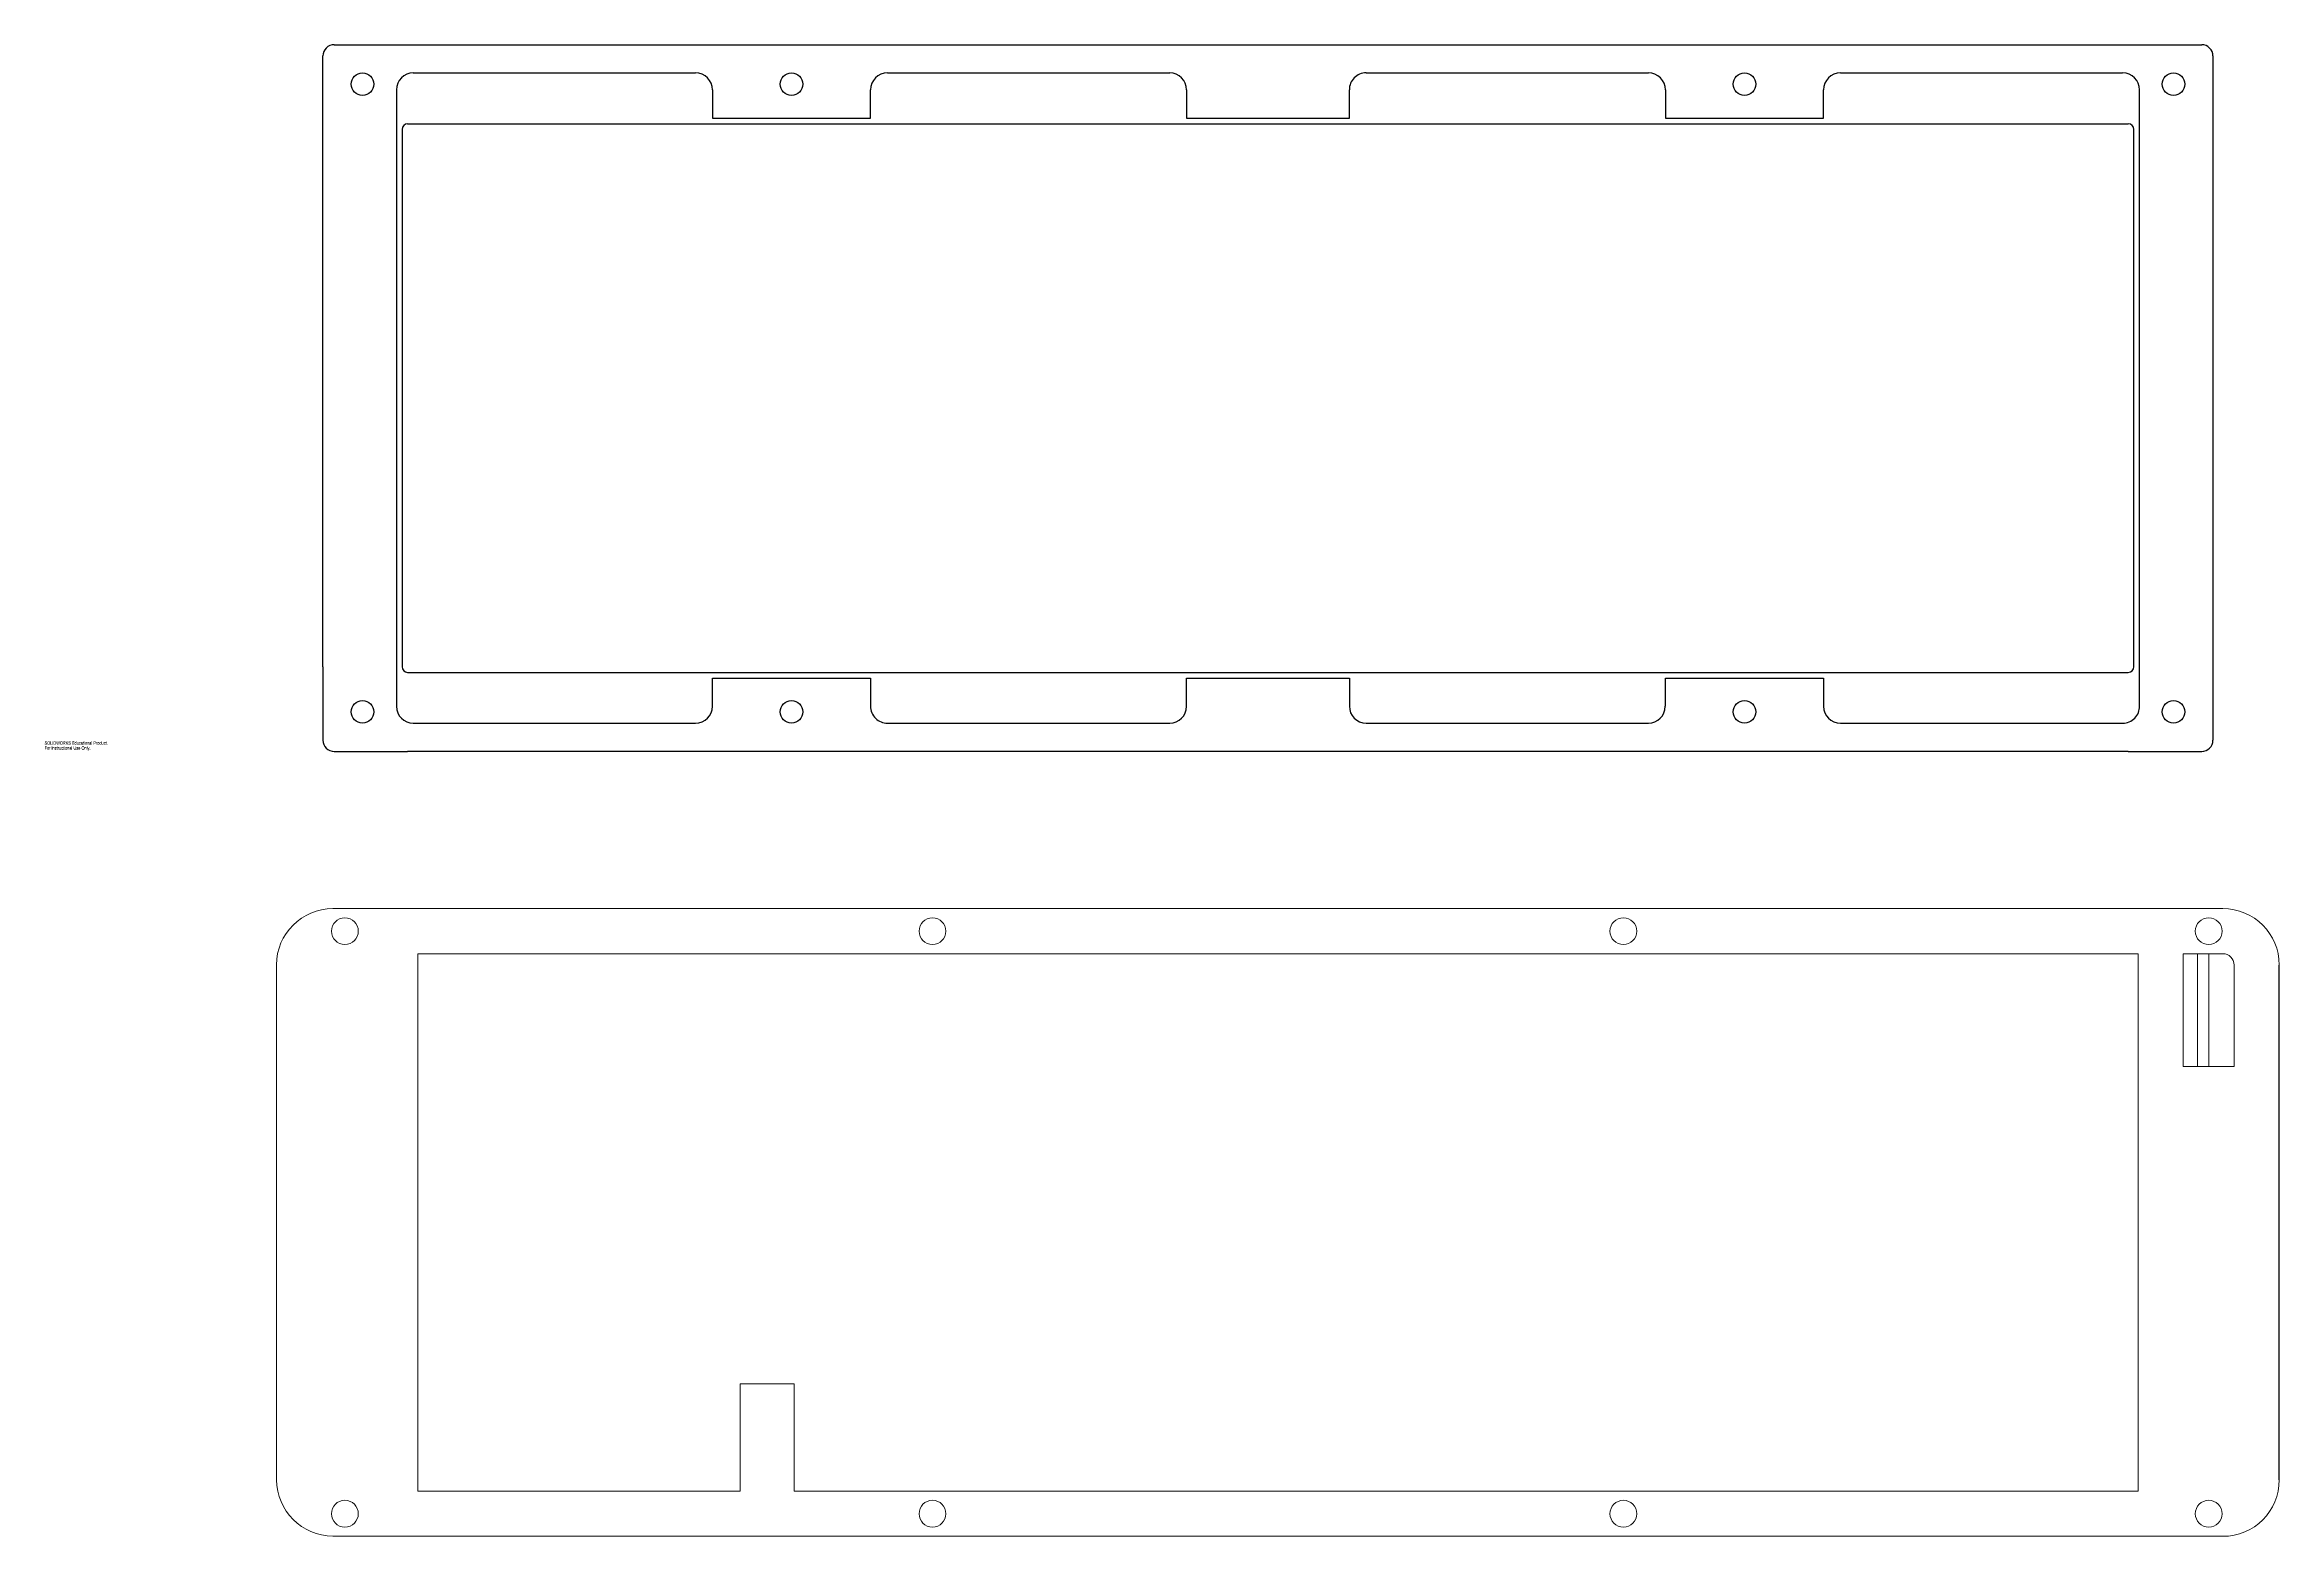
# Model space of a CAD drawing. Header units: inches. Extents: x 0 to 396, y -139 to 125.
import ezdxf

# ---------------------------------------------------------------- set-up
doc = ezdxf.new("R2010")
doc.units = ezdxf.units.IN
doc.header["$MEASUREMENT"] = 0
for name, color, linetype in [('SLD-0_2', 179, 'Continuous'), ('SLD-0_3', 179, 'Continuous'), ('SLD-0_4', 179, 'Continuous')]:
    doc.layers.add(name, color=color, linetype=linetype)
doc.styles.add('SLDTEXTSTYLE0', font='TXT', dxfattribs={"width": 0.7})

msp = doc.modelspace()

# ---------------------------------------------------------------- linework, layer by layer
at = {"layer": 'SLD-0_2'}
for p, q in [((49.33, 110.09), (49.33, 123.09)), ((51.33, 125.09), (64.33, 125.09)), ((64.33, 125.09), (369.16, 125.09)), ((369.16, 125.09), (382.16, 125.09)), ((384.16, 123.09), (384.16, 110.09)), ((65.33, 120.09), (115.33, 120.09)), ((149.33, 120.09), (199.33, 120.09)), ((234.13, 120.09), (284.13, 120.09)), ((318.16, 120.09), (368.16, 120.09)), ((62.33, 117.09), (62.33, 7.84)), ((118.33, 117.09), (118.33, 112.09)), ((146.33, 112.09), (146.33, 117.09)), ((202.33, 117.09), (202.33, 112.09)), ((231.16, 112.09), (231.16, 117.09)), ((287.16, 117.09), (287.16, 112.09)), ((315.16, 112.09), (315.16, 117.09)), ((371.16, 7.84), (371.16, 117.09)), ((118.33, 112.09), (146.33, 112.09)), ((202.33, 112.09), (231.16, 112.09)), ((287.16, 112.09), (315.16, 112.09)), ((49.33, 14.84), (49.33, 110.09)), ((384.16, 110.09), (384.16, 14.84)), ((49.33, 14.84), (49.33, 1.84)), ((118.33, 7.84), (118.33, 12.84)), ((118.33, 12.84), (146.33, 12.84)), ((146.33, 12.84), (146.33, 7.84)), ((202.33, 7.84), (202.33, 12.84)), ((202.33, 12.84), (231.16, 12.84)), ((231.16, 12.84), (231.16, 7.84)), ((287.16, 7.84), (287.16, 12.84)), ((287.16, 12.84), (315.16, 12.84)), ((315.16, 12.84), (315.16, 7.84)), ((384.16, 14.84), (384.16, 1.84)), ((65.33, 4.84), (115.33, 4.84)), ((149.33, 4.84), (199.33, 4.84)), ((234.13, 4.84), (284.13, 4.84)), ((318.16, 4.84), (368.16, 4.84)), ((51.33, -0.16), (64.33, -0.16)), ((369.16, -0.16), (64.33, -0.16)), ((369.16, -0.16), (382.16, -0.16))]:
    msp.add_line(p, q, dxfattribs=at)
for centre in [(56.33, 118.09), (132.33, 118.09), (301.16, 118.09), (377.16, 118.09), (56.33, 6.84), (132.33, 6.84), (301.16, 6.84), (377.16, 6.84)]:
    msp.add_circle(centre, 2, dxfattribs=at)
for centre, radius, start, end in [((51.33, 123.09), 2, 90, 180), ((382.16, 123.09), 2, 0, 90), ((65.33, 117.09), 3, 90, 180), ((115.33, 117.09), 3, 0, 90), ((149.33, 117.09), 3, 90, 180), ((199.33, 117.09), 3, 0, 90), ((234.13, 117.13), 2.97, 90, 180.5895), ((284.13, 117.06), 3.03, 0.5835, 90), ((318.16, 117.09), 3, 90, 180), ((368.16, 117.09), 3, 0, 90), ((65.33, 7.84), 3, 180, 270), ((115.33, 7.84), 3, 270, 0), ((149.33, 7.84), 3, 180, 270.493), ((199.33, 7.84), 3, 270, 0), ((234.13, 7.84), 2.97, 180, 270), ((284.13, 7.84), 3, 270, 0), ((318.16, 7.84), 3, 180, 270), ((368.16, 7.84), 3, 270, 0.9747), ((51.33, 1.84), 2, 180, 270), ((382.16, 1.84), 2, 270, 0)]:
    msp.add_arc(centre, radius, start, end, dxfattribs=at)
at = {"layer": 'SLD-0_3'}
for p, q in [((64.33, 111.09), (369.16, 111.09)), ((63.33, 110.09), (63.33, 14.84)), ((370.16, 14.84), (370.16, 110.09)), ((64.33, 13.84), (369.16, 13.84))]:
    msp.add_line(p, q, dxfattribs=at)
for centre, start, end in [((64.33, 110.09), 90, 180), ((369.16, 110.09), 0, 90), ((64.33, 14.84), 180, 270), ((369.16, 14.84), 270, 0)]:
    msp.add_arc(centre, 1, start, end, dxfattribs=at)
at = {"layer": 'SLD-0_4', "color": 7, "linetype": 'Continuous', "lineweight": 18}
for p, q in [((53.11, -28.02), (51.08, -28.02)), ((66.11, -28.02), (53.11, -28.02)), ((66.11, -28.02), (370.91, -28.02)), ((385.91, -28.02), (370.91, -28.02)), ((41.08, -37.99), (41.11, -39.99)), ((66.11, -36.02), (66.11, -131.27)), ((370.91, -36.02), (66.11, -36.02)), ((370.91, -36.02), (370.91, -131.27)), ((378.91, -56.02), (378.91, -36.02)), ((385.91, -36.02), (378.91, -36.02)), ((381.41, -56.02), (381.41, -36.02)), ((383.41, -36.02), (383.41, -56.02)), ((387.91, -38.02), (387.91, -56.02)), ((41.11, -127.24), (41.11, -39.99)), ((387.91, -56.02), (378.91, -56.02)), ((383.41, -56.02), (381.41, -56.02)), ((123.26, -112.22), (132.79, -112.22)), ((123.26, -131.27), (123.26, -112.22)), ((132.79, -112.22), (132.79, -131.27)), ((41.11, -129.24), (41.11, -127.24)), ((123.26, -131.27), (66.11, -131.27)), ((132.79, -131.27), (370.91, -131.27)), ((53.11, -139.27), (51.08, -139.24)), ((66.11, -139.27), (53.11, -139.27)), ((66.11, -139.27), (370.91, -139.27)), ((383.91, -139.27), (370.91, -139.27)), ((385.91, -139.27), (383.91, -139.27))]:
    msp.add_line(p, q, dxfattribs=at)
at = {"layer": 'SLD-0_4'}
for p, q in [((395.91, -40.02), (395.91, -38.02)), ((395.91, -127.27), (395.91, -40.02)), ((395.91, -129.27), (395.91, -127.27))]:
    msp.add_line(p, q, dxfattribs=at)
at = {"layer": 'SLD-0_4', "color": 7, "linetype": 'Continuous', "lineweight": 18}
for centre in [(53.2, -32.02), (157.31, -32.02), (279.71, -32.02), (383.41, -32.02), (53.2, -135.27), (157.31, -135.27), (279.71, -135.27), (383.41, -135.27)]:
    msp.add_circle(centre, 2.38, dxfattribs=at)
for centre, radius, start, end in [((51.08, -38.02), 10, 90, 179.8147), ((385.91, -38.02), 10, 0, 90), ((385.91, -38.02), 2, 0, 90), ((51.11, -129.24), 10, 180, 269.8147), ((385.91, -129.27), 10, 270, 0)]:
    msp.add_arc(centre, radius, start, end, dxfattribs=at)

# ---------------------------------------------------------------- texts
at = {"color": 7, "linetype": 'Continuous', "char_height": 0.5882, "attachment_point": 1, "style": 'SLDTEXTSTYLE0'}
for s, insert in [('SOLIDWORKS Educational Product.', (0, 1.64)), ('For Instructional Use Only.', (0, 0.76))]:
    msp.add_mtext(s, dxfattribs=dict(at, insert=insert))
at = {"layer": 'SLD-0_4', "color": 7, "char_height": 0.5882, "attachment_point": 1, "style": 'SLDTEXTSTYLE0'}
for s, insert in [('SOLIDWORKS Educational Product.', (0, 1.6)), ('For Instructional Use Only.', (0, 0.71))]:
    msp.add_mtext(s, dxfattribs=dict(at, insert=insert))

doc.saveas('drawing.dxf')
